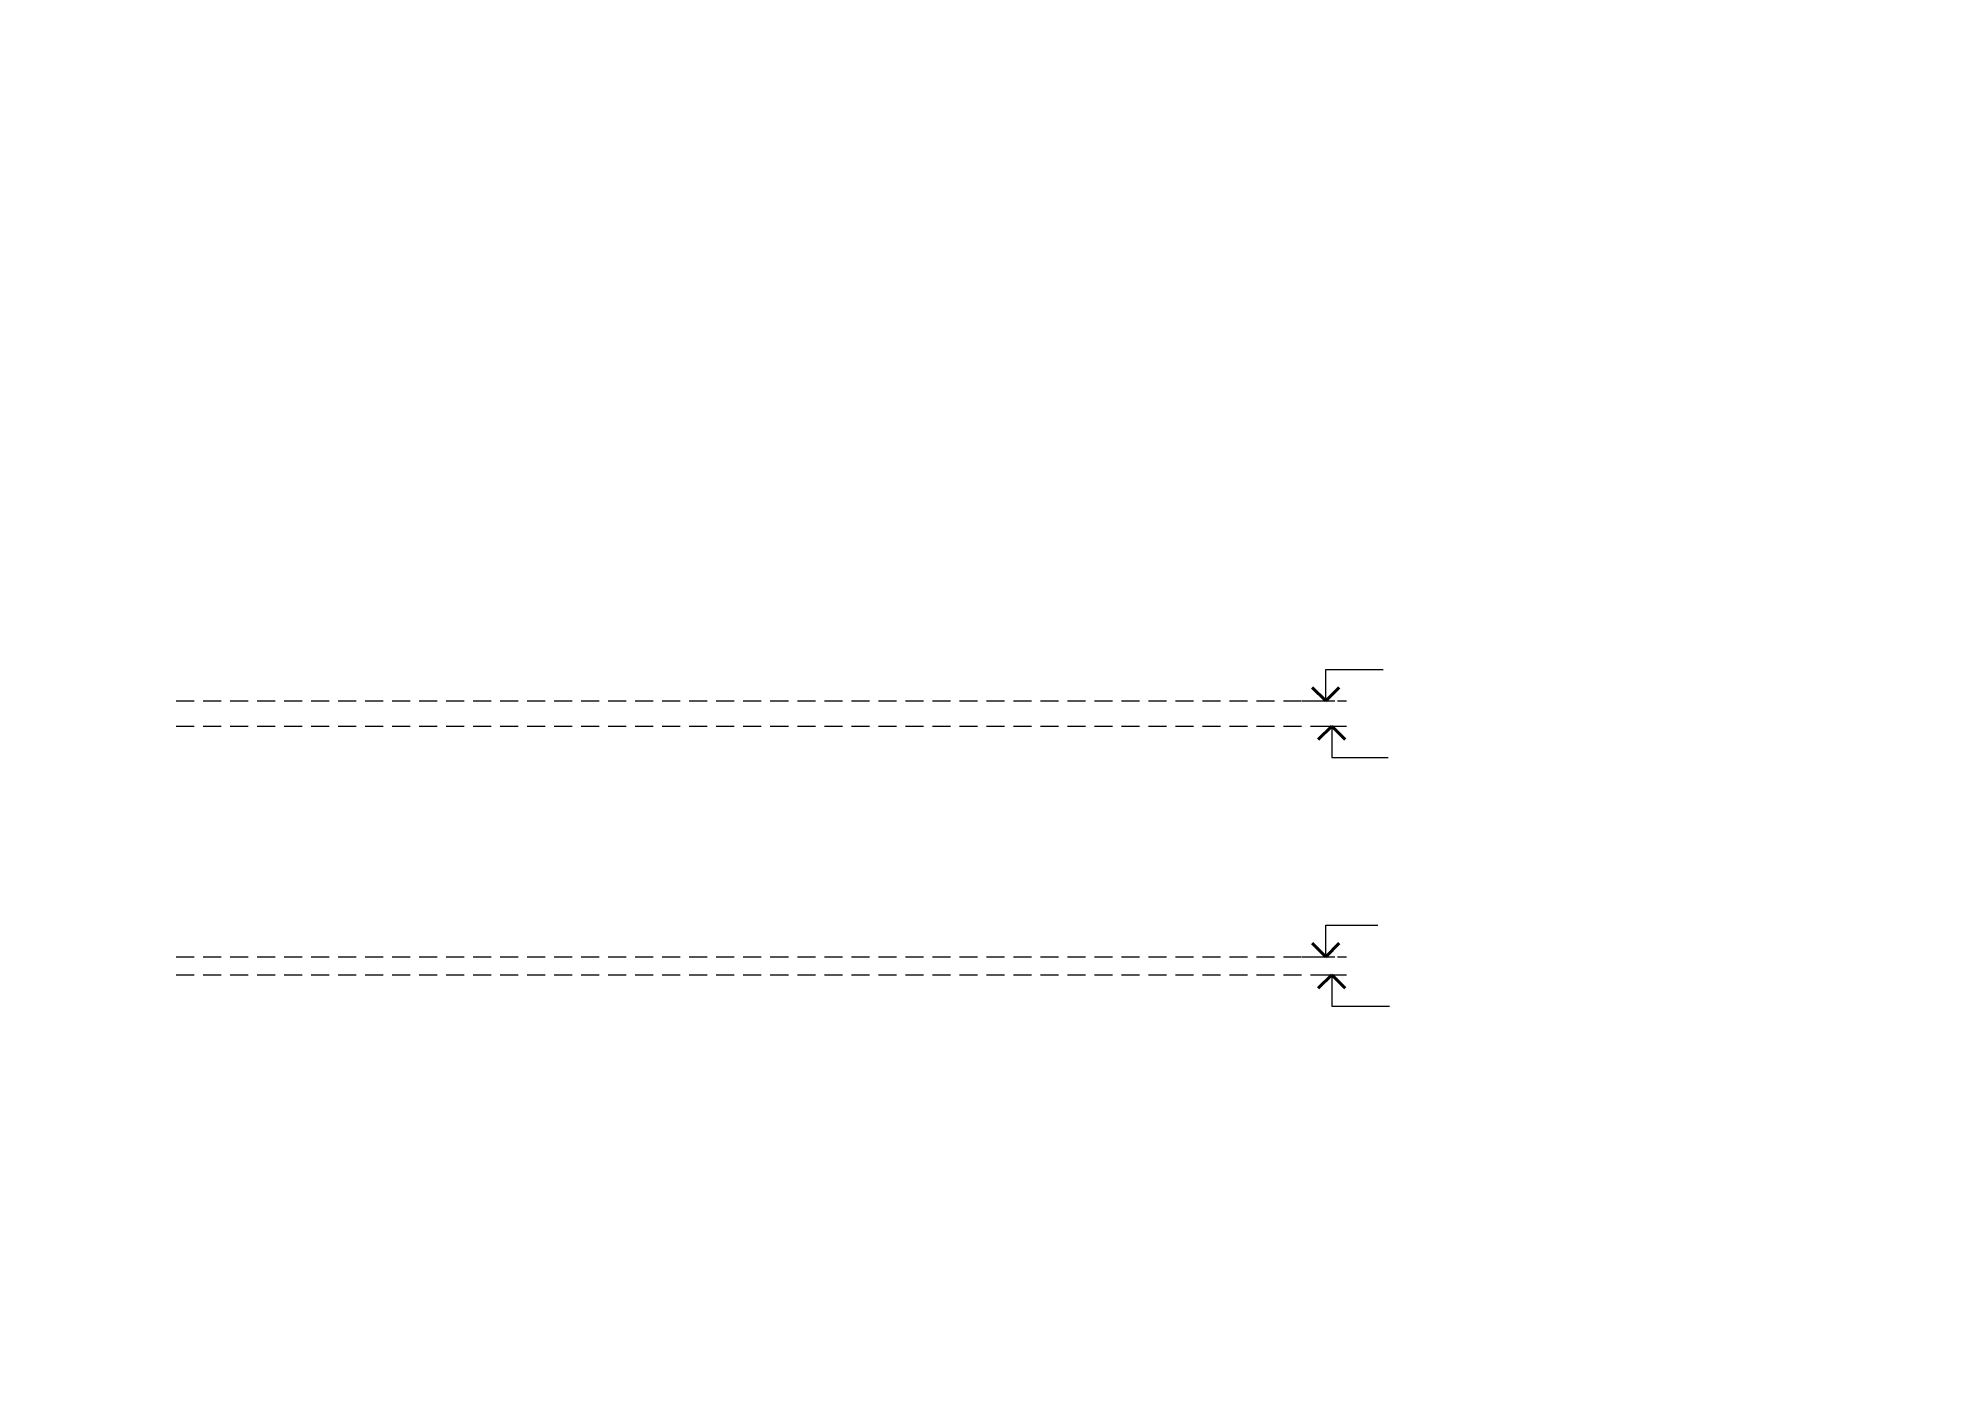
# Model space of a CAD drawing. Header units: millimetres. Extents: x 0 to 10500, y 0 to 297.
# Drawn here: x 5880 to 6300, y 0 to 297 of the extents above; entities that cross this region are included whole.
import ezdxf

# ---------------------------------------------------------------- set-up
doc = ezdxf.new("R2010")
doc.units = ezdxf.units.MM
for name, pattern in [('K5LT_BASIC', [0]), ('K5LT_DASHED', [6, 4, -2]), ('K5LT_THIN', [0])]:
    doc.linetypes.add(name, pattern=pattern)
doc.layers.add('Системный слой', color=7, linetype='Continuous')
doc.styles.add('KTEXTSTYLE', font='GOST_AU.SHX', dxfattribs={"width": 0.96, "height": 5})

# ---------------------------------------------------------------- blocks, each defined once
blk = doc.blocks.new('U62')
at = {"layer": 'Системный слой', "color": 7, "linetype": 'K5LT_THIN', "lineweight": 18}
for p, q in [((6166.16, 92.94), (6166.16, 99.94)), ((6166.16, 99.94), (6177.69, 99.94)), ((6160.92, 92.94), (6168.16, 92.94))]:
    blk.add_line(p, q, dxfattribs=at)
at = {"layer": 'Системный слой', "color": 5, "linetype": 'K5LT_BASIC', "lineweight": 40}
for p, q in [((6163.16, 95.94), (6166.16, 92.94)), ((6166.16, 92.94), (6169.16, 95.94))]:
    blk.add_line(p, q, dxfattribs=at)
blk = doc.blocks.new('U63')
at = {"layer": 'Системный слой', "color": 7, "linetype": 'K5LT_THIN', "lineweight": 18}
for p, q in [((6163.57, 88.94), (6169.49, 88.94)), ((6167.49, 88.94), (6167.49, 81.94)), ((6167.49, 81.94), (6180.33, 81.94))]:
    blk.add_line(p, q, dxfattribs=at)
at = {"layer": 'Системный слой', "color": 5, "linetype": 'K5LT_BASIC', "lineweight": 40}
for p, q in [((6167.49, 88.94), (6164.49, 85.94)), ((6170.49, 85.94), (6167.49, 88.94))]:
    blk.add_line(p, q, dxfattribs=at)
blk = doc.blocks.new('U64')
at = {"layer": 'Системный слой', "color": 7, "linetype": 'K5LT_THIN', "lineweight": 18}
for p, q in [((6166.16, 149.74), (6166.16, 156.74)), ((6166.16, 156.74), (6178.88, 156.74)), ((6160.92, 149.74), (6168.16, 149.74))]:
    blk.add_line(p, q, dxfattribs=at)
at = {"layer": 'Системный слой', "color": 5, "linetype": 'K5LT_BASIC', "lineweight": 40}
for p, q in [((6163.16, 152.74), (6166.16, 149.74)), ((6166.16, 149.74), (6169.16, 152.74))]:
    blk.add_line(p, q, dxfattribs=at)
blk = doc.blocks.new('U65')
at = {"layer": 'Системный слой', "color": 7, "linetype": 'K5LT_THIN', "lineweight": 18}
for p, q in [((6163.57, 144.14), (6169.49, 144.14)), ((6167.49, 144.14), (6167.49, 137.14)), ((6167.49, 137.14), (6180, 137.14))]:
    blk.add_line(p, q, dxfattribs=at)
at = {"layer": 'Системный слой', "color": 5, "linetype": 'K5LT_BASIC', "lineweight": 40}
for p, q in [((6167.49, 144.14), (6164.49, 141.14)), ((6170.49, 141.14), (6167.49, 144.14))]:
    blk.add_line(p, q, dxfattribs=at)
blk = doc.blocks.new('U61')
at = {"layer": 'Системный слой', "color": 7, "linetype": 'K5LT_DASHED', "lineweight": 18}
for p, q in [((5910.75, 149.74), (6170.75, 149.74)), ((5910.75, 144.14), (6170.75, 144.14)), ((5910.75, 92.94), (6170.75, 92.94)), ((5910.75, 88.94), (6170.75, 88.94))]:
    blk.add_line(p, q, dxfattribs=at)
at = {"layer": 'Системный слой'}
for name in ['U64', 'U65', 'U62', 'U63']:
    blk.add_blockref(name, (0, 0), dxfattribs=at)

msp = doc.modelspace()

# ---------------------------------------------------------------- block references
at = {"layer": 'Системный слой'}
msp.add_blockref('U61', (0, 0), dxfattribs=at)

doc.saveas('drawing.dxf')
